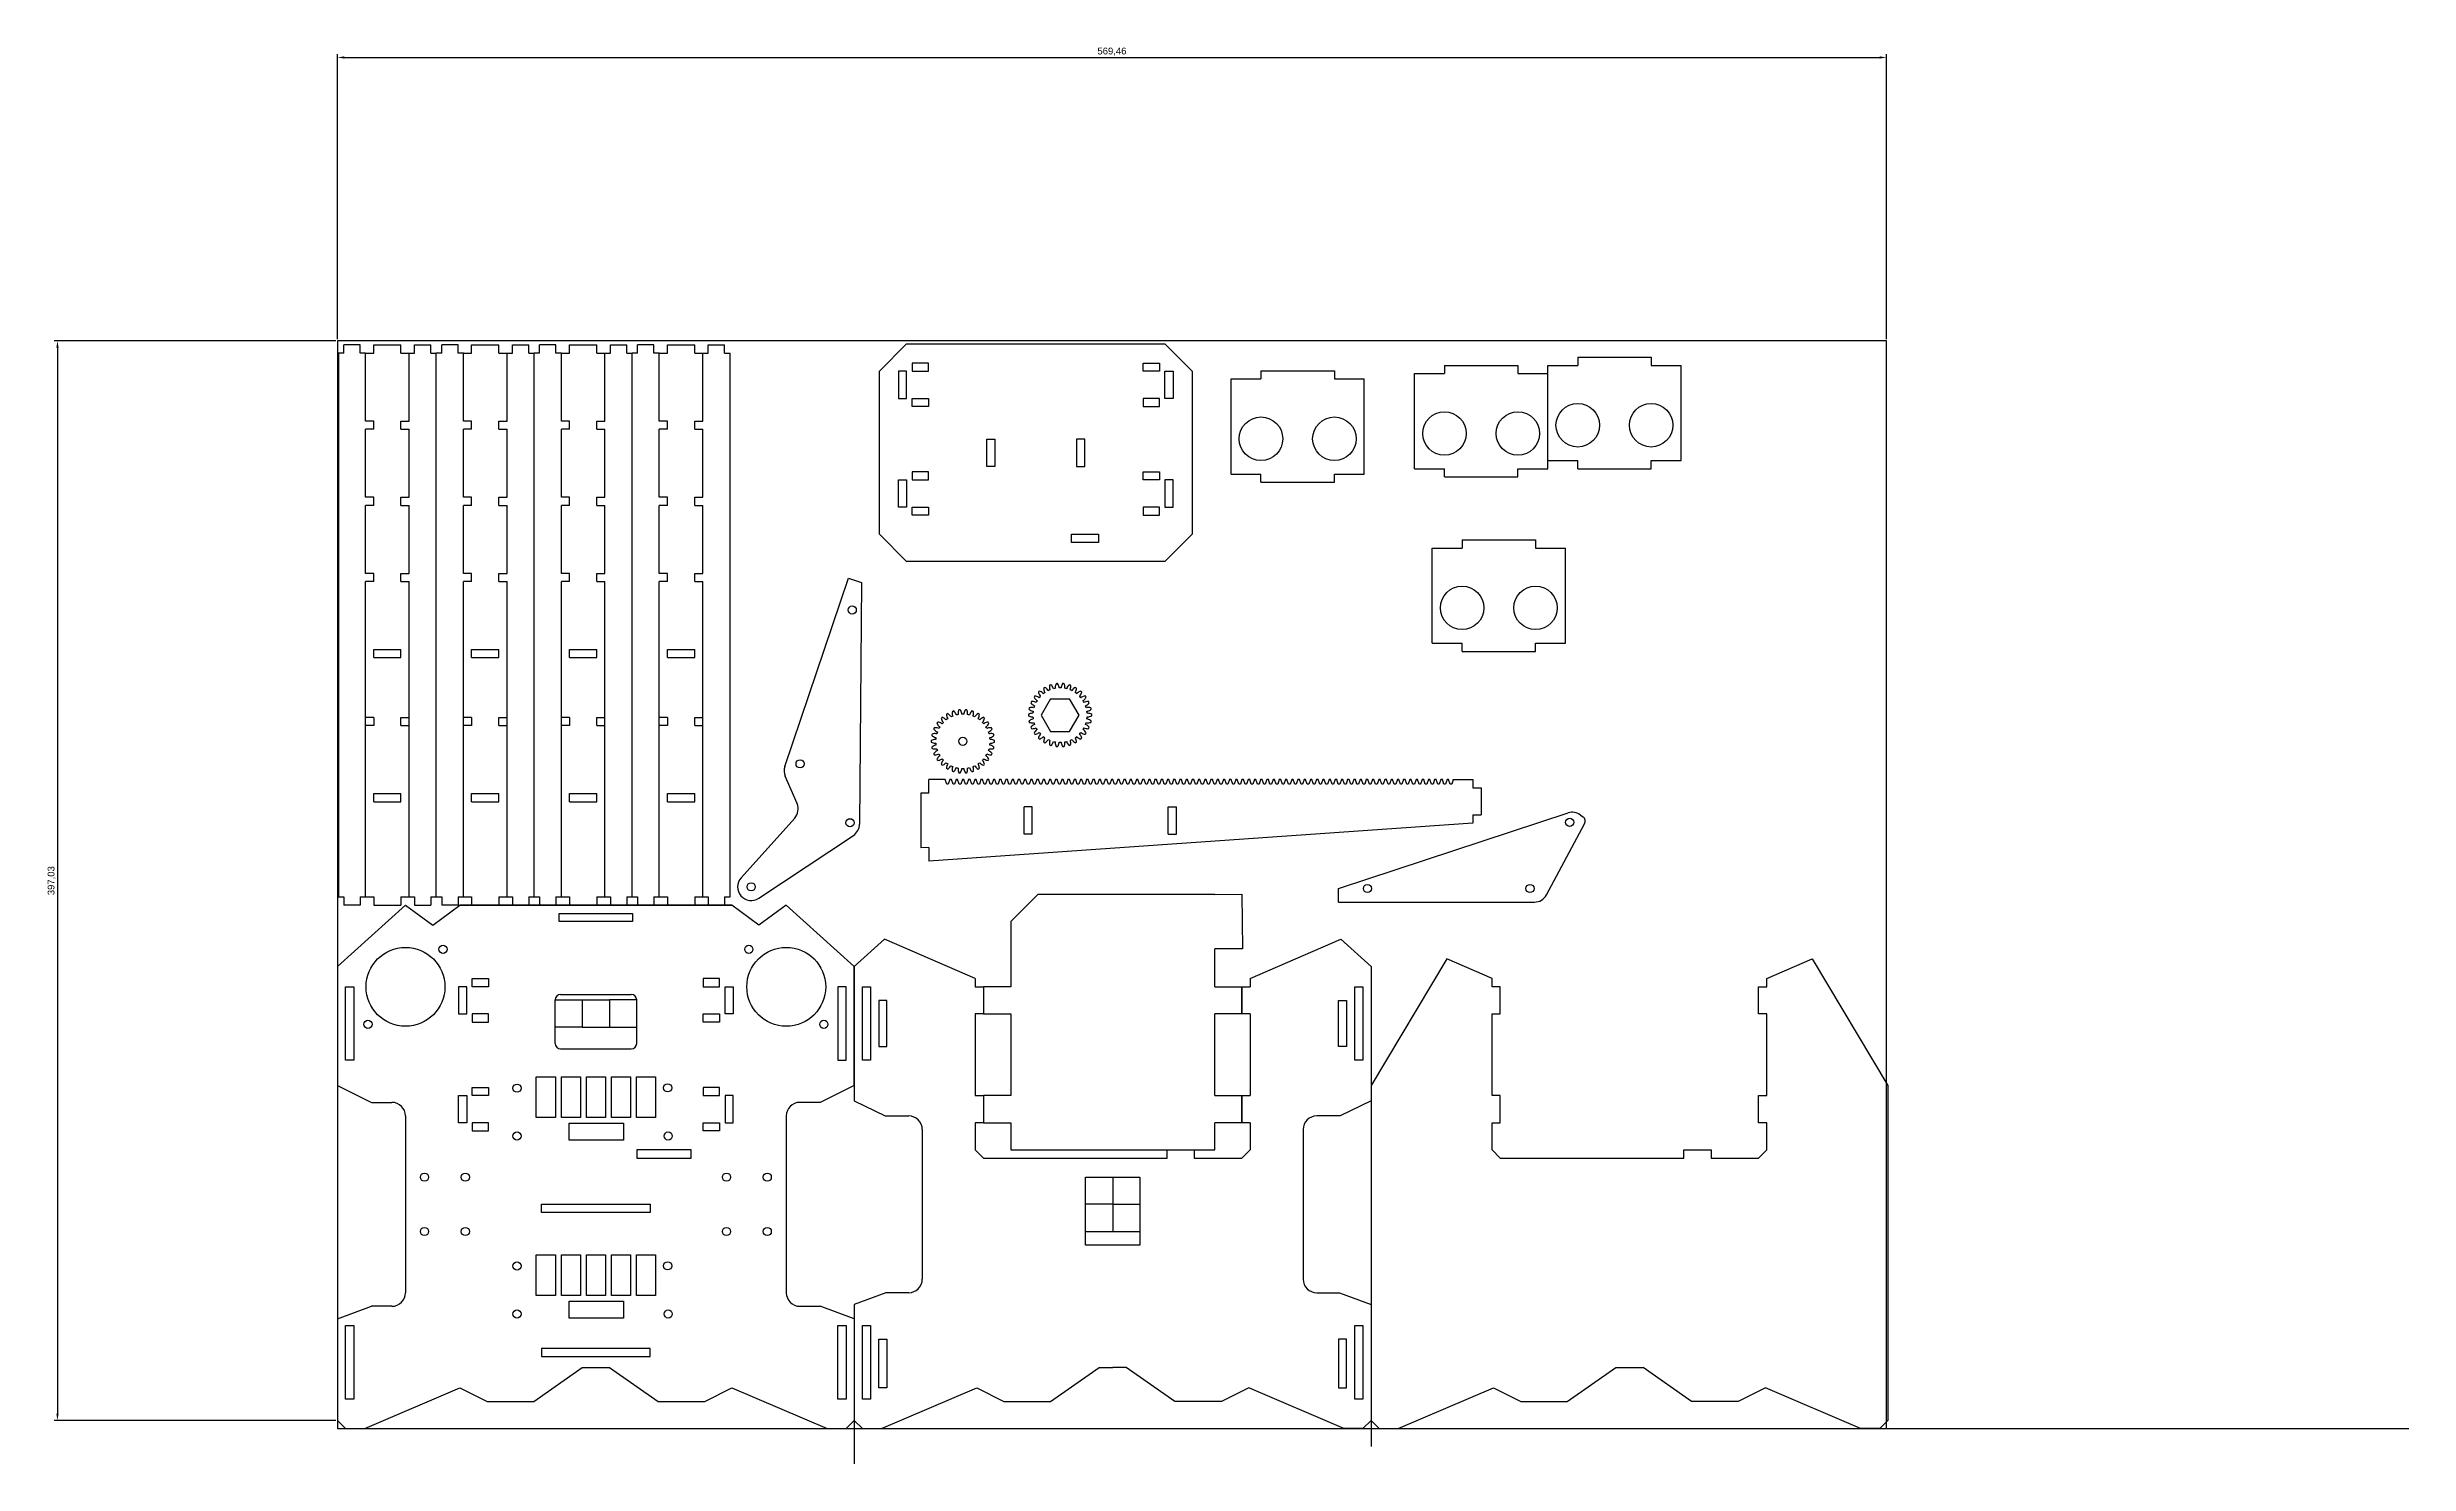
# Model space of a CAD drawing. Header units: millimetres. Extents: x -107 to 762, y -13 to 508.
import ezdxf

# ---------------------------------------------------------------- set-up
doc = ezdxf.new("R2010")
doc.units = ezdxf.units.MM
for name, color, linetype in [('Guid', 5, 'Continuous'), ('Lower', 3, 'Continuous'), ('Margins', 50, 'Continuous'), ('OL', 1, 'Continuous'), ('Third Deck', 4, 'Continuous'), ('UpperDeck', 210, 'Continuous')]:
    doc.layers.add(name, color=color, linetype=linetype)
doc.layers.add('Pinion', color=7, linetype='Continuous', true_color=0xfa1919)
doc.layers.add('Rack', color=7, linetype='Continuous', true_color=0x2eff54)
doc.styles.get("Standard").update_dxf_attribs({"font": 'arial.ttf'})
doc.dimstyles.new('ISO-25', dxfattribs={"dimtxt": 2.5, "dimasz": 2.5, "dimexe": 1.25, "dimexo": 0.625, "dimtad": 1, "dimtxsty": 'Standard', "dimcen": 2.5, "dimadec": 0, "dimazin": 0, "dimtfac": 1, "dimtmove": 0, "dimatfit": 3, "dimfxl": 1, "dimarcsym": 0})

msp = doc.modelspace()

# ---------------------------------------------------------------- blocks, each defined once
blk = doc.blocks.new('*D16')
at = {"layer": 'Defpoints', "color": 0, "transparency": 16777216}
for p in [(0, 400.03), (-102.95, 3), (0, 3)]:
    blk.add_point(p, dxfattribs=at)
at = {"layer": 'Margins', "color": 0, "lineweight": -2, "transparency": 16777216}
for p, q in [((-0.63, 400.03), (-104.2, 400.03)), ((-102.95, 397.53), (-102.95, 5.5)), ((-0.63, 3), (-104.2, 3))]:
    blk.add_line(p, q, dxfattribs=at)
at = {"layer": 'Margins', "color": 0, "transparency": 16777216}
for points in [[(-103.37, 397.53), (-102.54, 397.53), (-102.95, 400.03)], [(-103.37, 5.5), (-102.54, 5.5), (-102.95, 3)]]:
    blk.add_solid(points, dxfattribs=at)
at = {"layer": 'Margins', "color": 0, "transparency": 16777216, "insert": (-105.08, 201.52), "char_height": 2.5, "attachment_point": 5, "rotation": 90}
blk.add_mtext('397,03', dxfattribs=at)
blk = doc.blocks.new('*D17')
at = {"layer": 'Defpoints', "color": 0, "transparency": 16777216}
for p in [(569.46, 504.29), (0, 400.03), (569.46, 400.03)]:
    blk.add_point(p, dxfattribs=at)
at = {"layer": 'Margins', "color": 0, "lineweight": -2, "transparency": 16777216}
for p, q in [((0, 400.66), (0, 505.54)), ((2.5, 504.29), (566.96, 504.29)), ((569.46, 400.66), (569.46, 505.54))]:
    blk.add_line(p, q, dxfattribs=at)
at = {"layer": 'Margins', "color": 0, "transparency": 16777216}
for points in [[(2.5, 504.71), (2.5, 503.87), (0, 504.29)], [(566.96, 504.71), (566.96, 503.87), (569.46, 504.29)]]:
    blk.add_solid(points, dxfattribs=at)
at = {"layer": 'Margins', "color": 0, "transparency": 16777216, "insert": (284.73, 506.42), "char_height": 2.5, "attachment_point": 5}
blk.add_mtext('569,46', dxfattribs=at)

# ---------------------------------------------------------------- dimensions: what is measured, and where the dimension line sits
at = {"layer": 'Margins'}
dim = msp.add_linear_dim(base=(569.45504, 504.29029), p1=(0, 400.03475), p2=(569.45504, 400.03475), dimstyle='ISO-25', dxfattribs=at)
dim.commit()
dim.dimension.update_dxf_attribs({"geometry": '*D17', "text_midpoint": (284.72752, 506.41768)})
dim = msp.add_linear_dim(base=(-102.9519, 3), p1=(0, 400.0347), p2=(0, 3), angle=90, dimstyle='ISO-25', dxfattribs=at)
dim.commit()
dim.dimension.update_dxf_attribs({"geometry": '*D16', "text_midpoint": (-105.0793, 201.5174)})

# ---------------------------------------------------------------- linework, layer by layer
at = {"layer": 'Guid'}
for p, q in [((0, 0), (761.516, 0)), ((190, 3), (190, -12.926)), ((380, 3), (380, -6.559))]:
    msp.add_line(p, q, dxfattribs=at)
at = {"layer": 'Lower'}
for p, q in [((368.036, 198.643), (452.427, 226.463)), ((444.449, 196.281), (458.472, 222.46)), ((457.052, 225.669), (457.933, 224.986)), ((368.036, 193.643), (368.036, 198.643)), ((368.036, 193.616), (440.043, 193.642))]:
    msp.add_line(p, q, dxfattribs=at)
for centre in [(453.036, 222.988), (378.667, 198.643), (438.403, 198.643)]:
    msp.add_circle(centre, 1.5, dxfattribs=at)
for centre, radius, start, end in [((453.993, 221.715), 5, 52.263594, 108.24543), ((456.709, 223.405), 2, 331.823933, 52.26529), ((440.041, 198.642), 5, 270.020551, 331.823933)]:
    msp.add_arc(centre, radius, start, end, dxfattribs=at)
at = {"layer": 'Margins'}
msp.add_lwpolyline([(0, 0), (569.455, 0), (569.455, 400.035), (0, 400.035)], close=True, dxfattribs=at)
at = {"layer": 'OL'}
for p, q in [((2.323, 395.553), (0.323, 395.553)), ((0.323, 395.553), (0.323, 195.553)), ((8.323, 398.553), (2.323, 398.553)), ((2.323, 395.553), (2.323, 398.553)), ((8.323, 395.553), (8.323, 398.553)), ((10.323, 395.553), (8.323, 395.553)), ((10.323, 370.553), (10.323, 395.553)), ((10.323, 395.553), (13.323, 395.553)), ((13.323, 398.553), (23.323, 398.553)), ((13.323, 395.553), (13.323, 398.553)), ((23.323, 395.553), (23.323, 398.553)), ((23.323, 395.553), (28.323, 395.553)), ((26.323, 370.553), (26.323, 395.553)), ((28.323, 398.553), (34.323, 398.553)), ((28.323, 395.553), (28.323, 398.553)), ((34.323, 395.553), (34.323, 398.553)), ((34.323, 395.553), (36.323, 395.553)), ((36.323, 195.553), (36.323, 395.553)), ((38.323, 395.553), (36.323, 395.553)), ((44.323, 398.553), (38.323, 398.553)), ((38.323, 395.553), (38.323, 398.553)), ((44.323, 395.553), (44.323, 398.553)), ((46.323, 395.553), (44.323, 395.553)), ((46.323, 370.553), (46.323, 395.553)), ((46.323, 395.553), (49.323, 395.553)), ((49.323, 398.553), (59.323, 398.553)), ((49.323, 395.553), (49.323, 398.553)), ((59.323, 395.553), (59.323, 398.553)), ((59.323, 395.553), (64.323, 395.553)), ((62.323, 370.553), (62.323, 395.553)), ((64.323, 398.553), (70.323, 398.553)), ((64.323, 395.553), (64.323, 398.553)), ((70.323, 395.553), (70.323, 398.553)), ((70.323, 395.553), (72.323, 395.553)), ((72.323, 195.553), (72.323, 395.553)), ((74.323, 395.553), (72.323, 395.553)), ((80.323, 398.553), (74.323, 398.553)), ((74.323, 395.553), (74.323, 398.553)), ((80.323, 395.553), (80.323, 398.553)), ((82.323, 395.553), (80.323, 395.553)), ((82.323, 370.553), (82.323, 395.553)), ((82.323, 395.553), (85.323, 395.553)), ((85.323, 398.553), (95.323, 398.553)), ((85.323, 395.553), (85.323, 398.553)), ((95.323, 395.553), (95.323, 398.553)), ((95.323, 395.553), (100.323, 395.553)), ((98.323, 370.553), (98.323, 395.553)), ((100.323, 398.553), (106.323, 398.553)), ((100.323, 395.553), (100.323, 398.553)), ((106.323, 395.553), (106.323, 398.553)), ((106.323, 395.553), (108.323, 395.553)), ((108.323, 195.553), (108.323, 395.553)), ((110.323, 395.553), (108.323, 395.553)), ((116.323, 398.553), (110.323, 398.553)), ((110.323, 395.553), (110.323, 398.553)), ((116.323, 395.553), (116.323, 398.553)), ((118.323, 395.553), (116.323, 395.553)), ((118.323, 370.553), (118.323, 395.553)), ((118.323, 395.553), (121.323, 395.553)), ((121.323, 398.553), (131.323, 398.553)), ((121.323, 395.553), (121.323, 398.553)), ((131.323, 395.553), (131.323, 398.553)), ((131.323, 395.553), (136.323, 395.553)), ((134.323, 370.553), (134.323, 395.553)), ((136.323, 398.553), (142.323, 398.553)), ((136.323, 395.553), (136.323, 398.553)), ((142.323, 395.553), (142.323, 398.553)), ((142.323, 395.553), (144.323, 395.553)), ((144.323, 195.553), (144.323, 395.553)), ((199.224, 388.909), (209.224, 398.909)), ((314.224, 388.909), (304.224, 398.909)), ((406.978, 391.009), (433.978, 391.018)), ((406.978, 391.009), (406.978, 388.009)), ((433.978, 391.018), (433.978, 388.018)), ((444.978, 391.018), (455.978, 391.022)), ((444.978, 356.018), (444.978, 391.018)), ((455.978, 394.022), (482.978, 394.031)), ((455.978, 394.022), (455.978, 391.022)), ((482.978, 394.031), (482.978, 391.031)), ((482.978, 391.031), (493.978, 391.035)), ((493.978, 356.035), (493.978, 391.035)), ((328.522, 386.061), (339.522, 386.065)), ((328.522, 351.061), (328.522, 386.061)), ((339.522, 389.065), (366.522, 389.074)), ((339.522, 389.065), (339.522, 386.065)), ((366.522, 389.074), (366.522, 386.074)), ((366.522, 386.074), (377.522, 386.078)), ((377.522, 351.078), (377.522, 386.078)), ((395.978, 388.005), (406.978, 388.009)), ((395.978, 353.005), (395.978, 388.005)), ((433.978, 388.018), (444.978, 388.022)), ((444.978, 353.022), (444.978, 388.022)), ((13.323, 370.553), (10.323, 370.553)), ((10.323, 342.553), (10.323, 367.553)), ((13.323, 367.553), (10.323, 367.553)), ((13.323, 367.553), (13.323, 370.553)), ((23.323, 367.553), (23.323, 370.553)), ((23.323, 370.553), (26.323, 370.553)), ((23.323, 367.553), (26.323, 367.553)), ((26.323, 342.553), (26.323, 367.553)), ((49.323, 370.553), (46.323, 370.553)), ((46.323, 342.553), (46.323, 367.553)), ((49.323, 367.553), (46.323, 367.553)), ((49.323, 367.553), (49.323, 370.553)), ((59.323, 367.553), (59.323, 370.553)), ((59.323, 370.553), (62.323, 370.553)), ((59.323, 367.553), (62.323, 367.553)), ((62.323, 342.553), (62.323, 367.553)), ((85.323, 370.553), (82.323, 370.553)), ((82.323, 342.553), (82.323, 367.553)), ((85.323, 367.553), (82.323, 367.553)), ((85.323, 367.553), (85.323, 370.553)), ((95.323, 367.553), (95.323, 370.553)), ((95.323, 370.553), (98.323, 370.553)), ((95.323, 367.553), (98.323, 367.553)), ((98.323, 342.553), (98.323, 367.553)), ((121.323, 370.553), (118.323, 370.553)), ((118.323, 342.553), (118.323, 367.553)), ((121.323, 367.553), (118.323, 367.553)), ((121.323, 367.553), (121.323, 370.553)), ((131.323, 367.553), (131.323, 370.553)), ((131.323, 370.553), (134.323, 370.553)), ((131.323, 367.553), (134.323, 367.553)), ((134.323, 342.553), (134.323, 367.553)), ((444.978, 356.018), (455.978, 356.022)), ((455.978, 353.022), (455.978, 356.022)), ((482.978, 356.031), (493.978, 356.035)), ((482.978, 353.031), (482.978, 356.031)), ((328.522, 351.061), (339.522, 351.065)), ((339.522, 348.065), (339.522, 351.065)), ((339.522, 348.065), (366.522, 348.074)), ((366.522, 351.074), (377.522, 351.078)), ((366.522, 348.074), (366.522, 351.074)), ((395.978, 353.005), (406.978, 353.009)), ((406.978, 350.009), (406.978, 353.009)), ((406.978, 350.009), (433.978, 350.018)), ((433.978, 353.018), (444.978, 353.022)), ((433.978, 350.018), (433.978, 353.018)), ((455.978, 353.022), (482.978, 353.031)), ((13.323, 342.553), (10.323, 342.553)), ((10.323, 314.553), (10.323, 339.553)), ((13.323, 339.553), (10.323, 339.553)), ((13.323, 339.553), (13.323, 342.553)), ((23.323, 339.553), (23.323, 342.553)), ((23.323, 342.553), (26.323, 342.553)), ((23.323, 339.553), (26.323, 339.553)), ((26.323, 314.553), (26.323, 339.553)), ((49.323, 342.553), (46.323, 342.553)), ((46.323, 314.553), (46.323, 339.553)), ((49.323, 339.553), (46.323, 339.553)), ((49.323, 339.553), (49.323, 342.553)), ((59.323, 339.553), (59.323, 342.553)), ((59.323, 342.553), (62.323, 342.553)), ((59.323, 339.553), (62.323, 339.553)), ((62.323, 314.553), (62.323, 339.553)), ((85.323, 342.553), (82.323, 342.553)), ((82.323, 314.553), (82.323, 339.553)), ((85.323, 339.553), (82.323, 339.553)), ((85.323, 339.553), (85.323, 342.553)), ((95.323, 339.553), (95.323, 342.553)), ((95.323, 342.553), (98.323, 342.553)), ((95.323, 339.553), (98.323, 339.553)), ((98.323, 314.553), (98.323, 339.553)), ((121.323, 342.553), (118.323, 342.553)), ((118.323, 314.553), (118.323, 339.553)), ((121.323, 339.553), (118.323, 339.553)), ((121.323, 339.553), (121.323, 342.553)), ((131.323, 339.553), (131.323, 342.553)), ((131.323, 342.553), (134.323, 342.553)), ((131.323, 339.553), (134.323, 339.553)), ((134.323, 314.553), (134.323, 339.553)), ((199.224, 328.909), (209.224, 318.909)), ((314.224, 328.909), (304.224, 318.909)), ((402.464, 323.85), (413.464, 323.853)), ((402.464, 288.85), (402.464, 323.85)), ((413.464, 326.853), (440.464, 326.863)), ((413.464, 326.853), (413.464, 323.853)), ((440.464, 326.863), (440.464, 323.863)), ((440.464, 323.863), (451.464, 323.866)), ((451.464, 288.866), (451.464, 323.866)), ((13.323, 314.553), (10.323, 314.553)), ((13.323, 311.553), (13.323, 314.553)), ((23.323, 311.553), (23.323, 314.553)), ((23.323, 314.553), (26.323, 314.553)), ((49.323, 314.553), (46.323, 314.553)), ((49.323, 311.553), (49.323, 314.553)), ((59.323, 311.553), (59.323, 314.553)), ((59.323, 314.553), (62.323, 314.553)), ((85.323, 314.553), (82.323, 314.553)), ((85.323, 311.553), (85.323, 314.553)), ((95.323, 311.553), (95.323, 314.553)), ((95.323, 314.553), (98.323, 314.553)), ((121.323, 314.553), (118.323, 314.553)), ((121.323, 311.553), (121.323, 314.553)), ((131.323, 311.553), (131.323, 314.553)), ((131.323, 314.553), (134.323, 314.553)), ((164.459, 243.545), (187.902, 312.76)), ((187.927, 312.752), (192.663, 311.146)), ((10.323, 195.553), (10.323, 311.553)), ((13.323, 311.553), (10.323, 311.553)), ((23.323, 311.553), (26.323, 311.553)), ((26.323, 195.553), (26.323, 311.553)), ((46.323, 195.553), (46.323, 311.553)), ((49.323, 311.553), (46.323, 311.553)), ((59.323, 311.553), (62.323, 311.553)), ((62.323, 195.553), (62.323, 311.553)), ((82.323, 195.553), (82.323, 311.553)), ((85.323, 311.553), (82.323, 311.553)), ((95.323, 311.553), (98.323, 311.553)), ((98.323, 195.553), (98.323, 311.553)), ((118.323, 195.553), (118.323, 311.553)), ((121.323, 311.553), (118.323, 311.553)), ((131.323, 311.553), (134.323, 311.553)), ((134.323, 195.553), (134.323, 311.553)), ((192.663, 311.146), (191.92, 222.292)), ((13.323, 283.553), (13.323, 286.553)), ((13.323, 286.553), (23.323, 286.553)), ((23.323, 283.553), (23.323, 286.553)), ((49.323, 283.553), (49.323, 286.553)), ((49.323, 286.553), (59.323, 286.553)), ((59.323, 283.553), (59.323, 286.553)), ((85.323, 283.553), (85.323, 286.553)), ((85.323, 286.553), (95.323, 286.553)), ((95.323, 283.553), (95.323, 286.553)), ((121.323, 283.553), (121.323, 286.553)), ((121.323, 286.553), (131.323, 286.553)), ((131.323, 283.553), (131.323, 286.553)), ((402.464, 288.85), (413.464, 288.853)), ((413.464, 285.853), (413.464, 288.853)), ((440.464, 288.863), (451.464, 288.866)), ((440.464, 285.863), (440.464, 288.863)), ((13.323, 283.553), (23.323, 283.553)), ((49.323, 283.553), (59.323, 283.553)), ((85.323, 283.553), (95.323, 283.553)), ((121.323, 283.553), (131.323, 283.553)), ((413.464, 285.853), (440.464, 285.863)), ((13.323, 261.553), (10.323, 261.553)), ((13.323, 261.553), (13.323, 258.553)), ((23.323, 258.553), (23.323, 261.553)), ((23.323, 261.553), (26.323, 261.553)), ((49.323, 261.553), (46.323, 261.553)), ((49.323, 261.553), (49.323, 258.553)), ((59.323, 258.553), (59.323, 261.553)), ((59.323, 261.553), (62.323, 261.553)), ((85.323, 261.553), (82.323, 261.553)), ((85.323, 261.553), (85.323, 258.553)), ((95.323, 258.553), (95.323, 261.553)), ((95.323, 261.553), (98.323, 261.553)), ((121.323, 261.553), (118.323, 261.553)), ((121.323, 261.553), (121.323, 258.553)), ((131.323, 258.553), (131.323, 261.553)), ((131.323, 261.553), (134.323, 261.553)), ((13.323, 258.553), (10.323, 258.553)), ((23.323, 258.553), (26.323, 258.553)), ((49.323, 258.553), (46.323, 258.553)), ((59.323, 258.553), (62.323, 258.553)), ((85.323, 258.553), (82.323, 258.553)), ((95.323, 258.553), (98.323, 258.553)), ((121.323, 258.553), (118.323, 258.553)), ((131.323, 258.553), (134.323, 258.553)), ((168.956, 229.885), (164.604, 239.958)), ((13.323, 230.553), (13.323, 233.553)), ((13.323, 233.553), (23.323, 233.553)), ((13.323, 230.553), (23.323, 230.553)), ((23.323, 230.553), (23.323, 233.553)), ((49.323, 230.553), (49.323, 233.553)), ((49.323, 233.553), (59.323, 233.553)), ((49.323, 230.553), (59.323, 230.553)), ((59.323, 230.553), (59.323, 233.553)), ((85.323, 230.553), (85.323, 233.553)), ((85.323, 233.553), (95.323, 233.553)), ((85.323, 230.553), (95.323, 230.553)), ((95.323, 230.553), (95.323, 233.553)), ((121.323, 230.553), (121.323, 233.553)), ((121.323, 233.553), (131.323, 233.553)), ((121.323, 230.553), (131.323, 230.553)), ((131.323, 230.553), (131.323, 233.553)), ((168.088, 224.563), (148.372, 202.586)), ((154.857, 195.08), (189.683, 218.166)), ((0, 170), (25, 192.5)), ((0.323, 195.553), (2.323, 195.553)), ((2.323, 195.553), (2.323, 192.553)), ((8.323, 192.553), (2.323, 192.553)), ((8.323, 195.553), (10.323, 195.553)), ((8.323, 195.553), (8.323, 192.553)), ((10.323, 195.553), (13.323, 195.553)), ((13.323, 195.553), (13.323, 192.553)), ((13.323, 192.553), (23.323, 192.553)), ((23.323, 195.553), (28.323, 195.553)), ((23.323, 195.553), (23.323, 192.553)), ((25, 192.5), (35.108, 185.225)), ((28.323, 195.553), (28.323, 192.553)), ((28.323, 192.553), (34.323, 192.553)), ((34.323, 195.553), (36.323, 195.553)), ((34.323, 195.553), (34.323, 192.553)), ((35.108, 185.225), (45, 192.5)), ((36.323, 195.553), (38.323, 195.553)), ((38.323, 195.553), (38.323, 192.553)), ((44.323, 192.553), (38.323, 192.553)), ((44.323, 195.553), (46.323, 195.553)), ((44.323, 195.553), (44.323, 192.553)), ((45, 192.5), (145, 192.5)), ((46.323, 195.553), (49.323, 195.553)), ((49.323, 195.553), (49.323, 192.553)), ((49.323, 192.553), (59.323, 192.553)), ((59.323, 195.553), (64.323, 195.553)), ((59.323, 195.553), (59.323, 192.553)), ((64.323, 195.553), (64.323, 192.553)), ((64.323, 192.553), (70.323, 192.553)), ((70.323, 195.553), (72.323, 195.553)), ((70.323, 195.553), (70.323, 192.553)), ((72.323, 195.553), (74.323, 195.553)), ((74.323, 195.553), (74.323, 192.553)), ((80.323, 192.553), (74.323, 192.553)), ((80.323, 195.553), (82.323, 195.553)), ((80.323, 195.553), (80.323, 192.553)), ((82.323, 195.553), (85.323, 195.553)), ((85.323, 195.553), (85.323, 192.553)), ((85.323, 192.553), (95.323, 192.553)), ((95.323, 195.553), (100.323, 195.553)), ((95.323, 195.553), (95.323, 192.553)), ((100.323, 195.553), (100.323, 192.553)), ((100.323, 192.553), (106.323, 192.553)), ((106.323, 195.553), (108.323, 195.553)), ((106.323, 195.553), (106.323, 192.553)), ((108.323, 195.553), (110.323, 195.553)), ((110.323, 195.553), (110.323, 192.553)), ((116.323, 192.553), (110.323, 192.553)), ((116.323, 195.553), (118.323, 195.553)), ((116.323, 195.553), (116.323, 192.553)), ((118.323, 195.553), (121.323, 195.553)), ((121.323, 195.553), (121.323, 192.553)), ((121.323, 192.553), (131.323, 192.553)), ((131.323, 195.553), (136.323, 195.553)), ((131.323, 195.553), (131.323, 192.553)), ((136.323, 195.553), (136.323, 192.553)), ((136.323, 192.553), (142.323, 192.553)), ((142.323, 195.553), (144.323, 195.553)), ((142.323, 195.553), (142.323, 192.553)), ((154.892, 185.225), (145, 192.5)), ((165, 192.5), (154.892, 185.225)), ((190, 170), (165, 192.5)), ((257.5, 196.5), (247.5, 186.5)), ((322.5, 196.5), (332.5, 196.509)), ((332.5, 196.509), (332.71, 176.51)), ((332.71, 176.51), (322.5, 176.5)), ((80, 141.673), (80, 157.673)), ((80, 157.673), (90, 157.673)), ((82, 159.673), (108, 159.673)), ((90, 157.673), (90, 147.673)), ((90, 157.673), (100, 157.673)), ((110, 157.673), (100, 157.673)), ((100, 157.673), (100, 147.673)), ((110, 141.673), (110, 157.673)), ((247.5, 162.5), (237.5, 162.5)), ((237.5, 162.5), (237.5, 152.5)), ((322.5, 162.5), (332.5, 162.5)), ((332.5, 162.5), (332.5, 152.5)), ((90, 147.673), (80, 147.673)), ((90, 147.673), (100, 147.673)), ((100, 147.673), (110, 147.673)), ((237.5, 152.5), (247.5, 152.5)), ((332.5, 152.5), (322.5, 152.5)), ((82, 139.673), (108, 139.673)), ((0, 126.198), (12.5, 120)), ((190, 126.198), (177.5, 120)), ((247.5, 122.5), (237.5, 122.5)), ((237.5, 122.5), (237.5, 112.5)), ((322.5, 122.5), (332.5, 122.5)), ((332.5, 122.5), (332.5, 112.5)), ((12.5, 120), (20, 120)), ((25, 115), (25, 50)), ((165, 115), (165, 50)), ((177.5, 120), (170, 120)), ((237.5, 112.5), (247.5, 112.5)), ((332.5, 112.5), (322.5, 112.5)), ((0, 40.368), (12.5, 45)), ((20, 45), (12.5, 45)), ((170, 45), (177.5, 45)), ((190, 40.368), (177.5, 45)), ((0, 40.368), (0, 22.5)), ((190, 40.368), (190, 22.5)), ((0, 22.5), (0, 3)), ((72.143, 10), (90, 22.5)), ((90, 22.5), (100, 22.5)), ((100, 22.5), (117.857, 10)), ((190, 22.5), (190, 3)), ((10, 0), (45, 15)), ((45, 15), (55, 10)), ((55, 10), (72.143, 10)), ((117.857, 10), (135, 10)), ((135, 10), (145, 15)), ((145, 15), (180, 0)), ((0, 3), (3, 0)), ((3, 0), (10, 0)), ((180, 0), (187, 0)), ((187, 0), (190, 3))]:
    msp.add_line(p, q, dxfattribs=at)
for points in [[(209.224, 398.909), (304.224, 398.909)], [(199.224, 328.909), (199.224, 388.909)], [(314.224, 388.909), (314.224, 328.909)], [(304.224, 318.909), (209.224, 318.909)], [(145, 192.5), (45, 192.5)], [(322.5, 196.5), (257.5, 196.5)], [(247.5, 186.5), (247.5, 162.5)], [(322.5, 162.5), (322.5, 176.5)], [(0, 170), (0, 126.198)], [(190, 126.198), (190, 170)], [(247.5, 152.5), (247.5, 122.5)], [(322.5, 122.5), (322.5, 152.5)], [(247.5, 112.5), (247.5, 102.5), (322.5, 102.5), (322.5, 112.5)]]:
    msp.add_lwpolyline(points, dxfattribs=at)
for points in [[(211.224, 388.909), (217.224, 388.909), (217.224, 391.909), (211.224, 391.909)], [(302.224, 388.909), (296.224, 388.909), (296.224, 391.909), (302.224, 391.909)], [(209.224, 388.909), (206.224, 388.909), (206.224, 378.909), (209.224, 378.909)], [(304.224, 388.909), (307.224, 388.909), (307.224, 378.909), (304.224, 378.909)], [(211.224, 378.909), (217.224, 378.909), (217.224, 375.909), (211.224, 375.909)], [(302.224, 378.909), (296.224, 378.909), (296.224, 375.909), (302.224, 375.909)], [(238.724, 363.909), (241.724, 363.909), (241.724, 353.909), (238.724, 353.909)], [(274.724, 363.909), (271.724, 363.909), (271.724, 353.909), (274.724, 353.909)], [(209.224, 338.909), (206.224, 338.909), (206.224, 348.909), (209.224, 348.909)], [(211.224, 348.909), (217.224, 348.909), (217.224, 351.909), (211.224, 351.909)], [(302.224, 348.909), (296.224, 348.909), (296.224, 351.909), (302.224, 351.909)], [(304.224, 338.909), (307.224, 338.909), (307.224, 348.909), (304.224, 348.909)], [(211.224, 338.909), (217.224, 338.909), (217.224, 335.909), (211.224, 335.909)], [(302.224, 338.909), (296.224, 338.909), (296.224, 335.909), (302.224, 335.909)], [(269.832, 328.909), (279.801, 328.909), (279.801, 325.909), (269.832, 325.909)], [(81.5, 189.5), (108.5, 189.5), (108.5, 186.5), (81.5, 186.5)], [(49.5, 165.5), (55.5, 165.5), (55.5, 162.5), (49.5, 162.5)], [(140.5, 165.5), (134.5, 165.5), (134.5, 162.5), (140.5, 162.5)], [(3, 162.5), (6, 162.5), (6, 135.5), (3, 135.5)], [(44.5, 152.5), (47.5, 152.5), (47.5, 162.5), (44.5, 162.5)], [(145.5, 152.5), (142.5, 152.5), (142.5, 162.5), (145.5, 162.5)], [(187, 162.5), (184, 162.5), (184, 135.5), (187, 135.5)], [(49.5, 149.5), (55.5, 149.5), (55.5, 152.5), (49.5, 152.5)], [(140.5, 149.5), (134.5, 149.5), (134.5, 152.5), (140.5, 152.5)], [(44.5, 122.5), (47.5, 122.5), (47.5, 112.5), (44.5, 112.5)], [(49.5, 125.5), (55.5, 125.5), (55.5, 122.5), (49.5, 122.5)], [(73.1, 129.391), (80.1, 129.391), (80.1, 114.391), (73.1, 114.391)], [(82.3, 129.391), (89.3, 129.391), (89.3, 114.391), (82.3, 114.391)], [(91.5, 129.391), (98.5, 129.391), (98.5, 114.391), (91.5, 114.391)], [(100.7, 129.391), (107.7, 129.391), (107.7, 114.391), (100.7, 114.391)], [(109.9, 129.391), (116.9, 129.391), (116.9, 114.391), (109.9, 114.391)], [(140.5, 125.5), (134.5, 125.5), (134.5, 122.5), (140.5, 122.5)], [(145.5, 122.5), (142.5, 122.5), (142.5, 112.5), (145.5, 112.5)], [(49.5, 109.5), (55.5, 109.5), (55.5, 112.5), (49.5, 112.5)], [(85.121, 112.382), (105.096, 112.382), (105.096, 106.132), (85.121, 106.132)], [(140.5, 109.5), (134.5, 109.5), (134.5, 112.5), (140.5, 112.5)], [(110, 99.5), (130, 99.5), (130, 102.5), (110, 102.5)], [(75, 82.5), (115, 82.5), (115, 79.5), (75, 79.5)], [(73.1, 63.946), (80.1, 63.946), (80.1, 48.946), (73.1, 48.946)], [(82.3, 63.946), (89.3, 63.946), (89.3, 48.946), (82.3, 48.946)], [(91.5, 63.946), (98.5, 63.946), (98.5, 48.946), (91.5, 48.946)], [(100.7, 63.946), (107.7, 63.946), (107.7, 48.946), (100.7, 48.946)], [(109.9, 63.946), (116.9, 63.946), (116.9, 48.946), (109.9, 48.946)], [(85.121, 46.937), (105.096, 46.937), (105.096, 40.687), (85.121, 40.687)], [(3, 37.875), (6, 37.875), (6, 10.875), (3, 10.875)], [(184, 37.875), (187, 37.875), (187, 10.875), (184, 10.875)], [(75, 26.5), (115, 26.5), (115, 29.5), (75, 29.5)]]:
    msp.add_lwpolyline(points, close=True, dxfattribs=at)
for centre, radius in [((406.978, 366.004), 8), ((433.978, 366.004), 8), ((455.978, 369.017), 8), ((482.978, 369.017), 8), ((339.522, 364.06), 8), ((366.522, 364.06), 8), ((413.464, 301.849), 8), ((440.464, 301.849), 8), ((189.25, 301.078), 1.5), ((170.074, 244.503), 1.5), ((188.433, 222.83), 1.5), ((152.094, 199.247), 1.5), ((25, 162.5), 14.5), ((38.789, 176.289), 1.5), ((151.211, 176.289), 1.5), ((165, 162.5), 14.5), ((11.211, 148.711), 1.5), ((178.789, 148.711), 1.5), ((65.996, 125.232), 1.5), ((121.396, 125.332), 1.5), ((65.996, 107.607), 1.5), ((121.596, 107.607), 1.5), ((32, 92.5), 1.5), ((47, 92.5), 1.5), ((143, 92.5), 1.5), ((158, 92.5), 1.5), ((32, 72.5), 1.5), ((47, 72.5), 1.5), ((143, 72.5), 1.5), ((158, 72.5), 1.5), ((65.996, 59.787), 1.5), ((121.396, 59.887), 1.5), ((65.996, 42.162), 1.5), ((121.596, 42.162), 1.5)]:
    msp.add_circle(centre, radius, dxfattribs=at)
for centre, radius, start, end in [((169.194, 241.941), 5, 161.28863, 203.363652), ((164.366, 227.902), 5, 318.105203, 23.363652), ((186.92, 222.334), 5, 303.540967, 359.521107), ((152.094, 199.247), 5, 138.105203, 303.540967), ((82, 157.673), 2, 90, 180), ((108, 157.673), 2, 0, 90), ((82, 141.673), 2, 180, 270), ((108, 141.673), 2, 270, 0), ((20, 115), 5, 0, 90), ((170, 115), 5, 90, 180), ((20, 50), 5, 270, 0), ((170, 50), 5, 180, 270)]:
    msp.add_arc(centre, radius, start, end, dxfattribs=at)
at = {"layer": 'Pinion'}
for p, q in [((256.243, 269.257), (256.088, 269.039)), ((256.403, 269.472), (256.243, 269.257)), ((257.871, 271.065), (257.674, 270.883)), ((258.072, 271.242), (257.871, 271.065)), ((258.302, 269.557), (258.482, 269.383)), ((259.481, 270.282), (259.326, 270.48)), ((259.839, 272.495), (259.609, 272.358)), ((260.073, 272.626), (259.839, 272.495)), ((259.947, 270.931), (260.087, 270.722)), ((261.251, 271.394), (261.14, 271.62)), ((262.062, 273.484), (261.808, 273.399)), ((261.842, 271.932), (261.935, 271.699)), ((262.318, 273.564), (262.062, 273.484)), ((263.213, 272.114), (263.152, 272.358)), ((263.903, 272.518), (263.946, 272.27)), ((264.441, 273.99), (264.175, 273.959)), ((264.708, 274.015), (264.441, 273.99)), ((265.283, 272.411), (265.274, 272.662)), ((266.041, 272.662), (266.032, 272.411)), ((266.874, 273.99), (266.607, 274.015)), ((267.14, 273.959), (266.874, 273.99)), ((267.369, 272.27), (267.412, 272.518)), ((268.163, 272.358), (268.101, 272.114)), ((269.253, 273.484), (268.997, 273.564)), ((269.507, 273.399), (269.253, 273.484)), ((269.38, 271.699), (269.473, 271.932)), ((270.175, 271.62), (270.064, 271.394)), ((271.228, 270.722), (271.368, 270.931)), ((271.476, 272.495), (271.242, 272.626)), ((271.706, 272.358), (271.476, 272.495)), ((271.989, 270.48), (271.834, 270.282)), ((272.833, 269.383), (273.013, 269.557)), ((273.444, 271.065), (273.242, 271.242)), ((273.641, 270.883), (273.444, 271.065)), ((275.071, 269.257), (274.911, 269.472)), ((275.227, 269.039), (275.071, 269.257)), ((222.142, 261.438), (221.944, 261.256)), ((222.343, 261.615), (222.142, 261.438)), ((223.751, 260.654), (223.596, 260.852)), ((224.11, 262.867), (223.879, 262.731)), ((224.343, 262.999), (224.11, 262.867)), ((224.217, 261.303), (224.357, 261.095)), ((225.521, 261.767), (225.41, 261.992)), ((226.332, 263.857), (226.078, 263.771)), ((226.112, 262.305), (226.205, 262.071)), ((226.588, 263.937), (226.332, 263.857)), ((227.484, 262.487), (227.422, 262.73)), ((228.173, 262.89), (228.216, 262.643)), ((228.711, 264.363), (228.445, 264.332)), ((228.978, 264.388), (228.711, 264.363)), ((229.553, 262.783), (229.544, 263.034)), ((230.312, 263.034), (230.302, 262.783)), ((231.144, 264.363), (230.877, 264.388)), ((231.41, 264.332), (231.144, 264.363)), ((231.639, 262.643), (231.682, 262.89)), ((232.433, 262.73), (232.372, 262.487)), ((233.524, 263.857), (233.268, 263.937)), ((233.778, 263.771), (233.524, 263.857)), ((233.65, 262.071), (233.744, 262.305)), ((234.445, 261.992), (234.334, 261.767)), ((235.499, 261.095), (235.638, 261.303)), ((235.746, 262.867), (235.512, 262.999)), ((235.977, 262.731), (235.746, 262.867)), ((236.26, 260.852), (236.105, 260.654)), ((237.714, 261.438), (237.513, 261.615)), ((237.911, 261.256), (237.714, 261.438)), ((254.024, 262.686), (254.021, 262.418)), ((254.021, 262.418), (254.024, 262.15)), ((254.275, 264.837), (254.223, 264.574)), ((254.334, 265.099), (254.275, 264.837)), ((255.027, 267.151), (254.921, 266.904)), ((255.139, 267.394), (255.027, 267.151)), ((255.68, 263.09), (255.429, 263.107)), ((255.429, 261.729), (255.68, 261.746)), ((255.51, 263.87), (255.758, 263.835)), ((255.758, 261.001), (255.51, 260.965)), ((256.038, 265.149), (255.796, 265.218)), ((256.033, 265.948), (256.269, 265.862)), ((256.816, 267.09), (256.594, 267.207)), ((256.978, 267.872), (257.191, 267.738)), ((257.981, 268.826), (257.788, 268.987)), ((262.157, 268.418), (258.657, 262.418)), ((258.657, 262.418), (262.157, 256.418)), ((262.157, 268.418), (269.157, 268.418)), ((272.657, 262.418), (269.157, 268.418)), ((269.157, 256.418), (272.657, 262.418)), ((273.527, 268.987), (273.334, 268.826)), ((274.124, 267.738), (274.337, 267.872)), ((274.721, 267.207), (274.499, 267.09)), ((275.046, 265.862), (275.281, 265.948)), ((275.519, 265.218), (275.277, 265.149)), ((275.557, 263.835), (275.805, 263.87)), ((275.805, 260.965), (275.557, 261.001)), ((275.885, 263.107), (275.635, 263.09)), ((275.635, 261.746), (275.885, 261.729)), ((276.288, 267.151), (276.176, 267.394)), ((276.394, 266.904), (276.288, 267.151)), ((277.04, 264.837), (276.981, 265.099)), ((277.092, 264.574), (277.04, 264.837)), ((277.294, 262.418), (277.291, 262.686)), ((277.291, 262.15), (277.294, 262.418)), ((218.295, 253.058), (218.291, 252.79)), ((218.291, 252.79), (218.295, 252.522)), ((218.546, 255.209), (218.493, 254.947)), ((218.604, 255.471), (218.546, 255.209)), ((219.297, 257.523), (219.191, 257.277)), ((219.409, 257.767), (219.297, 257.523)), ((219.95, 253.462), (219.7, 253.479)), ((219.7, 252.101), (219.95, 252.118)), ((219.78, 254.243), (220.029, 254.207)), ((220.308, 255.522), (220.067, 255.59)), ((220.304, 256.321), (220.54, 256.234)), ((220.514, 259.63), (220.359, 259.411)), ((220.674, 259.845), (220.514, 259.63)), ((221.086, 257.462), (220.864, 257.58)), ((221.248, 258.245), (221.461, 258.111)), ((222.251, 259.198), (222.058, 259.359)), ((222.572, 259.93), (222.752, 259.755)), ((237.103, 259.755), (237.284, 259.93)), ((237.797, 259.359), (237.605, 259.198)), ((238.395, 258.111), (238.607, 258.245)), ((238.991, 257.58), (238.769, 257.462)), ((239.342, 259.63), (239.182, 259.845)), ((239.316, 256.234), (239.552, 256.321)), ((239.497, 259.411), (239.342, 259.63)), ((239.789, 255.59), (239.547, 255.522)), ((239.827, 254.207), (240.076, 254.243)), ((240.156, 253.479), (239.905, 253.462)), ((239.905, 252.118), (240.156, 252.101)), ((240.558, 257.523), (240.446, 257.767)), ((240.664, 257.277), (240.558, 257.523)), ((241.31, 255.209), (241.251, 255.471)), ((241.363, 254.947), (241.31, 255.209)), ((241.564, 252.79), (241.561, 253.058)), ((241.561, 252.522), (241.564, 252.79)), ((254.223, 260.261), (254.275, 259.998)), ((254.275, 259.998), (254.334, 259.737)), ((254.921, 257.931), (255.027, 257.685)), ((255.027, 257.685), (255.139, 257.441)), ((255.796, 259.617), (256.038, 259.686)), ((256.269, 258.973), (256.033, 258.887)), ((256.088, 255.797), (256.243, 255.578)), ((256.243, 255.578), (256.403, 255.363)), ((256.594, 257.628), (256.816, 257.745)), ((257.191, 257.097), (256.978, 256.963)), ((257.674, 253.952), (257.871, 253.77)), ((257.788, 255.848), (257.981, 256.009)), ((257.871, 253.77), (258.072, 253.593)), ((258.482, 255.453), (258.302, 255.278)), ((259.326, 254.356), (259.481, 254.553)), ((259.609, 252.477), (259.839, 252.34)), ((259.839, 252.34), (260.073, 252.209)), ((260.087, 254.113), (259.947, 253.904)), ((261.14, 253.215), (261.251, 253.441)), ((261.935, 253.136), (261.842, 252.903)), ((262.157, 256.418), (269.157, 256.418)), ((263.152, 252.477), (263.213, 252.721)), ((263.946, 252.565), (263.903, 252.318)), ((265.274, 252.174), (265.283, 252.425)), ((266.032, 252.425), (266.041, 252.174)), ((267.412, 252.318), (267.369, 252.565)), ((268.101, 252.721), (268.163, 252.477)), ((269.473, 252.903), (269.38, 253.136)), ((270.064, 253.441), (270.175, 253.215)), ((271.368, 253.904), (271.228, 254.113)), ((271.242, 252.209), (271.476, 252.34)), ((271.476, 252.34), (271.706, 252.477)), ((271.834, 254.553), (271.989, 254.356)), ((273.013, 255.278), (272.833, 255.453)), ((273.242, 253.593), (273.444, 253.77)), ((273.334, 256.009), (273.527, 255.848)), ((273.444, 253.77), (273.641, 253.952)), ((274.337, 256.963), (274.124, 257.097)), ((274.499, 257.745), (274.721, 257.628)), ((274.911, 255.363), (275.071, 255.578)), ((275.281, 258.887), (275.046, 258.973)), ((275.071, 255.578), (275.227, 255.797)), ((275.277, 259.686), (275.519, 259.617)), ((276.176, 257.441), (276.288, 257.685)), ((276.288, 257.685), (276.394, 257.931)), ((276.981, 259.737), (277.04, 259.998)), ((277.04, 259.998), (277.092, 260.261)), ((218.493, 250.634), (218.546, 250.371)), ((218.546, 250.371), (218.604, 250.109)), ((219.191, 248.303), (219.297, 248.057)), ((219.297, 248.057), (219.409, 247.813)), ((220.029, 251.373), (219.78, 251.337)), ((220.067, 249.99), (220.308, 250.058)), ((220.54, 249.346), (220.304, 249.259)), ((220.359, 246.169), (220.514, 245.95)), ((220.514, 245.95), (220.674, 245.735)), ((220.864, 248.001), (221.086, 248.118)), ((221.461, 247.469), (221.248, 247.336)), ((221.944, 244.324), (222.142, 244.143)), ((222.058, 246.221), (222.251, 246.382)), ((222.142, 244.143), (222.343, 243.965)), ((222.752, 245.825), (222.572, 245.65)), ((223.596, 244.728), (223.751, 244.926)), ((224.357, 244.485), (224.217, 244.277)), ((225.41, 243.588), (225.521, 243.813)), ((226.205, 243.509), (226.112, 243.276)), ((233.744, 243.276), (233.65, 243.509)), ((234.334, 243.813), (234.445, 243.588)), ((235.638, 244.277), (235.499, 244.485)), ((236.105, 244.926), (236.26, 244.728)), ((237.284, 245.65), (237.103, 245.825)), ((237.513, 243.965), (237.714, 244.143)), ((237.605, 246.382), (237.797, 246.221)), ((237.714, 244.143), (237.911, 244.324)), ((238.607, 247.336), (238.395, 247.469)), ((238.769, 248.118), (238.991, 248.001)), ((239.182, 245.735), (239.342, 245.95)), ((239.552, 249.259), (239.316, 249.346)), ((239.342, 245.95), (239.497, 246.169)), ((239.547, 250.058), (239.789, 249.99)), ((240.076, 251.337), (239.827, 251.373)), ((240.446, 247.813), (240.558, 248.057)), ((240.558, 248.057), (240.664, 248.303)), ((241.251, 250.109), (241.31, 250.371)), ((241.31, 250.371), (241.363, 250.634)), ((261.808, 251.437), (262.062, 251.351)), ((262.062, 251.351), (262.318, 251.271)), ((264.175, 250.876), (264.441, 250.845)), ((264.441, 250.845), (264.708, 250.82)), ((266.607, 250.82), (266.874, 250.845)), ((266.874, 250.845), (267.14, 250.876)), ((268.997, 251.271), (269.253, 251.351)), ((269.253, 251.351), (269.507, 251.437)), ((223.879, 242.849), (224.11, 242.713)), ((224.11, 242.713), (224.343, 242.581)), ((226.078, 241.809), (226.332, 241.723)), ((226.332, 241.723), (226.588, 241.643)), ((227.422, 242.85), (227.484, 243.093)), ((228.216, 242.938), (228.173, 242.69)), ((228.445, 241.249), (228.711, 241.217)), ((228.711, 241.217), (228.978, 241.192)), ((229.544, 242.546), (229.553, 242.797)), ((230.302, 242.797), (230.312, 242.546)), ((230.877, 241.192), (231.144, 241.217)), ((231.144, 241.217), (231.41, 241.249)), ((231.682, 242.69), (231.639, 242.938)), ((232.372, 243.093), (232.433, 242.85)), ((233.268, 241.643), (233.524, 241.723)), ((233.524, 241.723), (233.778, 241.809)), ((235.512, 242.581), (235.746, 242.713)), ((235.746, 242.713), (235.977, 242.849))]:
    msp.add_line(p, q, dxfattribs=at)
msp.add_circle((229.928, 252.79), 1.5, dxfattribs=at)
for centre, radius, start, end in [((255.945, 265.949), 3.553, 58.759545, 82.588397), ((261.13, 271.707), 3.553, 193.411606, 217.240457), ((265.657, 262.418), 10, 135.853725, 140.146278), ((256.892, 267.891), 3.553, 46.759543, 70.588395), ((265.657, 262.418), 10, 123.853725, 128.146276), ((263.16, 272.446), 3.553, 181.411606, 205.240457), ((258.221, 269.594), 3.553, 34.759543, 58.588395), ((265.657, 262.418), 10, 111.853725, 116.146276), ((265.3, 272.746), 3.553, 169.411606, 193.240457), ((259.876, 270.983), 3.553, 22.759543, 46.588395), ((265.657, 262.418), 10, 99.853723, 104.146275), ((267.455, 272.594), 3.553, 157.411604, 181.240455), ((261.783, 271.998), 3.553, 10.759542, 34.588393), ((265.657, 262.418), 10, 87.853725, 92.146274), ((269.532, 271.998), 3.553, 145.411605, 169.240457), ((263.86, 272.594), 3.553, 358.759543, 22.588394), ((265.657, 262.418), 10, 75.853724, 80.146275), ((271.439, 270.983), 3.553, 133.411605, 157.240456), ((265.657, 262.418), 10, 63.853725, 68.146275), ((266.015, 272.746), 3.553, 346.759542, 10.588394), ((273.094, 269.594), 3.553, 121.411606, 145.240457), ((265.657, 262.418), 10, 51.853725, 56.146276), ((268.155, 272.446), 3.553, 334.759543, 358.588395), ((274.423, 267.891), 3.553, 109.411606, 133.240457), ((265.657, 262.418), 10, 39.853725, 44.146275), ((270.185, 271.707), 3.553, 322.759543, 346.588395), ((275.37, 265.949), 3.553, 97.411606, 121.240457), ((225.4, 262.08), 3.553, 193.411606, 217.240457), ((221.162, 258.264), 3.553, 46.759543, 70.588395), ((229.928, 252.79), 10, 123.853725, 128.146276), ((227.431, 262.818), 3.553, 181.411606, 205.240457), ((222.492, 259.967), 3.553, 34.759543, 58.588395), ((229.928, 252.79), 10, 111.853725, 116.146276), ((229.57, 263.118), 3.553, 169.411606, 193.240457), ((224.146, 261.356), 3.553, 22.759543, 46.588395), ((229.928, 252.79), 10, 99.853723, 104.146275), ((231.725, 262.967), 3.553, 157.411604, 181.240455), ((226.054, 262.371), 3.553, 10.759542, 34.588393), ((229.928, 252.79), 10, 87.853725, 92.146274), ((233.802, 262.371), 3.553, 145.411605, 169.240457), ((228.13, 262.967), 3.553, 358.759543, 22.588394), ((229.928, 252.79), 10, 75.853724, 80.146275), ((235.709, 261.356), 3.553, 133.411605, 157.240456), ((229.928, 252.79), 10, 63.853725, 68.146275), ((230.285, 263.118), 3.553, 346.759542, 10.588394), ((237.364, 259.967), 3.553, 121.411606, 145.240457), ((229.928, 252.79), 10, 51.853725, 56.146276), ((232.425, 262.818), 3.553, 334.759543, 358.588395), ((238.694, 258.264), 3.553, 109.411606, 133.240457), ((234.455, 262.08), 3.553, 322.759543, 346.588395), ((255.724, 259.566), 3.553, 94.759543, 118.588394), ((255.724, 265.269), 3.553, 241.411605, 265.240456), ((256.534, 267.272), 3.553, 229.411605, 253.240457), ((256.534, 257.563), 3.553, 106.759543, 130.588394), ((255.348, 261.694), 3.553, 82.759543, 106.588394), ((257.743, 269.063), 3.553, 217.411606, 241.240457), ((255.423, 263.853), 3.553, 70.759543, 94.588395), ((265.657, 262.418), 10, 171.853724, 176.146275), ((265.657, 262.418), 10, 183.853724, 188.146275), ((265.657, 262.418), 10, 159.853725, 164.146275), ((259.297, 270.563), 3.553, 205.411608, 229.240459), ((265.657, 262.418), 10, 147.853727, 152.146275), ((265.657, 262.418), 10, 27.853723, 32.146276), ((272.017, 270.563), 3.553, 310.759543, 334.588395), ((275.892, 263.853), 3.553, 85.411604, 109.240455), ((265.657, 262.418), 10, 15.853724, 20.146274), ((273.572, 269.063), 3.553, 298.759542, 322.588393), ((275.966, 261.694), 3.553, 73.411605, 97.240456), ((265.657, 262.418), 10, 3.853724, 8.146275), ((265.657, 262.418), 10, 351.853725, 356.146275), ((274.781, 267.272), 3.553, 286.759543, 310.588394), ((274.781, 257.563), 3.553, 49.411605, 73.240457), ((275.591, 259.566), 3.553, 61.411605, 85.240456), ((275.591, 265.269), 3.553, 274.759543, 298.588394), ((219.995, 249.939), 3.553, 94.759543, 118.588394), ((219.995, 255.642), 3.553, 241.411605, 265.240456), ((220.805, 257.645), 3.553, 229.411605, 253.240457), ((219.619, 252.066), 3.553, 82.759543, 106.588394), ((222.013, 259.435), 3.553, 217.411606, 241.240457), ((219.694, 254.225), 3.553, 70.759543, 94.588395), ((229.928, 252.79), 10, 171.853724, 176.146275), ((229.928, 252.79), 10, 183.853724, 188.146275), ((229.928, 252.79), 10, 159.853725, 164.146275), ((223.568, 260.936), 3.553, 205.411608, 229.240459), ((220.216, 256.322), 3.553, 58.759545, 82.588397), ((229.928, 252.79), 10, 147.853727, 152.146275), ((229.928, 252.79), 10, 135.853725, 140.146278), ((229.928, 252.79), 10, 39.853725, 44.146275), ((239.64, 256.322), 3.553, 97.411606, 121.240457), ((229.928, 252.79), 10, 27.853723, 32.146276), ((236.288, 260.936), 3.553, 310.759543, 334.588395), ((240.162, 254.225), 3.553, 85.411604, 109.240455), ((229.928, 252.79), 10, 15.853724, 20.146274), ((237.842, 259.435), 3.553, 298.759542, 322.588393), ((240.237, 252.066), 3.553, 73.411605, 97.240456), ((229.928, 252.79), 10, 3.853724, 8.146275), ((229.928, 252.79), 10, 351.853725, 356.146275), ((239.051, 257.645), 3.553, 286.759543, 310.588394), ((239.861, 249.939), 3.553, 61.411605, 85.240456), ((239.861, 255.642), 3.553, 274.759543, 298.588394), ((255.348, 263.142), 3.553, 253.411605, 277.240456), ((257.743, 255.772), 3.553, 118.759542, 142.588393), ((255.423, 260.982), 3.553, 265.411604, 289.240455), ((265.657, 262.418), 10, 195.853724, 200.146274), ((259.297, 254.272), 3.553, 130.759543, 154.588395), ((255.945, 258.886), 3.553, 277.411606, 301.240457), ((265.657, 262.418), 10, 207.853723, 212.146275), ((261.13, 253.128), 3.553, 142.759543, 166.588395), ((265.657, 262.418), 10, 219.853725, 224.146275), ((256.892, 256.944), 3.553, 289.411606, 313.240457), ((265.657, 262.418), 10, 231.853725, 236.146275), ((263.16, 252.389), 3.553, 154.759543, 178.588395), ((258.221, 255.241), 3.553, 301.411606, 325.240457), ((265.657, 262.418), 10, 243.853725, 248.146275), ((265.3, 252.089), 3.553, 166.759543, 190.588394), ((259.876, 253.852), 3.553, 313.411605, 337.240457), ((265.657, 262.418), 10, 255.853724, 260.146275), ((267.455, 252.241), 3.553, 178.759543, 202.588394), ((261.783, 252.837), 3.553, 325.411605, 349.240457), ((265.657, 262.418), 10, 267.853724, 272.146275), ((269.532, 252.837), 3.553, 190.759543, 214.588394), ((263.86, 252.241), 3.553, 337.411605, 1.240456), ((265.657, 262.418), 10, 279.853724, 284.146275), ((271.439, 253.852), 3.553, 202.759543, 226.588395), ((265.657, 262.418), 10, 291.853725, 296.146276), ((266.015, 252.089), 3.553, 349.411605, 13.240457), ((273.094, 255.241), 3.553, 214.759544, 238.588396), ((265.657, 262.418), 10, 303.853726, 308.146275), ((268.155, 252.389), 3.553, 1.411607, 25.240458), ((274.423, 256.944), 3.553, 226.759543, 250.588395), ((265.657, 262.418), 10, 315.853725, 320.146275), ((270.185, 253.128), 3.553, 13.411605, 37.240457), ((275.37, 258.886), 3.553, 238.759543, 262.588395), ((265.657, 262.418), 10, 327.853725, 332.146275), ((272.017, 254.272), 3.553, 25.411605, 49.240457), ((275.892, 260.982), 3.553, 250.759543, 274.588395), ((265.657, 262.418), 10, 339.853725, 344.146275), ((273.572, 255.772), 3.553, 37.411605, 61.240457), ((275.966, 263.142), 3.553, 262.759543, 286.588394), ((220.805, 247.936), 3.553, 106.759543, 130.588394), ((219.619, 253.514), 3.553, 253.411605, 277.240456), ((222.013, 246.145), 3.553, 118.759542, 142.588393), ((219.694, 251.355), 3.553, 265.411604, 289.240455), ((229.928, 252.79), 10, 195.853724, 200.146274), ((223.568, 244.645), 3.553, 130.759543, 154.588395), ((220.216, 249.258), 3.553, 277.411606, 301.240457), ((229.928, 252.79), 10, 207.853723, 212.146275), ((225.4, 243.5), 3.553, 142.759543, 166.588395), ((229.928, 252.79), 10, 219.853725, 224.146275), ((221.162, 247.316), 3.553, 289.411606, 313.240457), ((229.928, 252.79), 10, 231.853725, 236.146275), ((227.431, 242.762), 3.553, 154.759543, 178.588395), ((222.492, 245.613), 3.553, 301.411606, 325.240457), ((229.928, 252.79), 10, 243.853725, 248.146275), ((229.57, 242.462), 3.553, 166.759543, 190.588394), ((229.928, 252.79), 10, 291.853725, 296.146276), ((230.285, 242.462), 3.553, 349.411605, 13.240457), ((237.364, 245.613), 3.553, 214.759544, 238.588396), ((229.928, 252.79), 10, 303.853726, 308.146275), ((232.425, 242.762), 3.553, 1.411607, 25.240458), ((238.694, 247.316), 3.553, 226.759543, 250.588395), ((229.928, 252.79), 10, 315.853725, 320.146275), ((234.455, 243.5), 3.553, 13.411605, 37.240457), ((239.64, 249.258), 3.553, 238.759543, 262.588395), ((229.928, 252.79), 10, 327.853725, 332.146275), ((236.288, 244.645), 3.553, 25.411605, 49.240457), ((240.162, 251.355), 3.553, 250.759543, 274.588395), ((229.928, 252.79), 10, 339.853725, 344.146275), ((237.842, 246.145), 3.553, 37.411605, 61.240457), ((240.237, 253.514), 3.553, 262.759543, 286.588394), ((239.051, 247.936), 3.553, 49.411605, 73.240457), ((224.146, 244.224), 3.553, 313.411605, 337.240457), ((229.928, 252.79), 10, 255.853724, 260.146275), ((231.725, 242.613), 3.553, 178.759543, 202.588394), ((226.054, 243.209), 3.553, 325.411605, 349.240457), ((229.928, 252.79), 10, 267.853724, 272.146275), ((233.802, 243.209), 3.553, 190.759543, 214.588394), ((228.13, 242.613), 3.553, 337.411605, 1.240456), ((229.928, 252.79), 10, 279.853724, 284.146275), ((235.709, 244.224), 3.553, 202.759543, 226.588395)]:
    msp.add_arc(centre, radius, start, end, dxfattribs=at)
at = {"layer": 'Rack'}
for p, q in [((223.423, 238.69), (217.437, 238.69)), ((217.437, 233.69), (217.437, 238.69)), ((224.018, 237.054), (223.423, 238.69)), ((224.565, 237.054), (224.018, 237.054)), ((225.16, 238.69), (224.565, 237.054)), ((225.708, 238.69), (225.16, 238.69)), ((226.303, 237.054), (225.708, 238.69)), ((226.849, 237.054), (226.303, 237.054)), ((227.445, 238.69), (226.849, 237.054)), ((227.992, 238.69), (227.445, 238.69)), ((228.588, 237.054), (227.992, 238.69)), ((229.134, 237.054), (228.588, 237.054)), ((229.73, 238.69), (229.134, 237.054)), ((230.277, 238.69), (229.73, 238.69)), ((230.873, 237.054), (230.277, 238.69)), ((231.419, 237.054), (230.873, 237.054)), ((232.015, 238.69), (231.419, 237.054)), ((232.562, 238.69), (232.015, 238.69)), ((233.158, 237.054), (232.562, 238.69)), ((233.704, 237.054), (233.158, 237.054)), ((234.299, 238.69), (233.704, 237.054)), ((234.847, 238.69), (234.299, 238.69)), ((235.442, 237.054), (234.847, 238.69)), ((235.989, 237.054), (235.442, 237.054)), ((236.584, 238.69), (235.989, 237.054)), ((237.132, 238.69), (236.584, 238.69)), ((237.727, 237.054), (237.132, 238.69)), ((238.273, 237.054), (237.727, 237.054)), ((238.869, 238.69), (238.273, 237.054)), ((239.416, 238.69), (238.869, 238.69)), ((240.012, 237.054), (239.416, 238.69)), ((240.558, 237.054), (240.012, 237.054)), ((241.154, 238.69), (240.558, 237.054)), ((241.701, 238.69), (241.154, 238.69)), ((242.297, 237.054), (241.701, 238.69)), ((242.843, 237.054), (242.297, 237.054)), ((243.439, 238.69), (242.843, 237.054)), ((243.986, 238.69), (243.439, 238.69)), ((244.582, 237.054), (243.986, 238.69)), ((245.128, 237.054), (244.582, 237.054)), ((245.723, 238.69), (245.128, 237.054)), ((246.271, 238.69), (245.723, 238.69)), ((246.866, 237.054), (246.271, 238.69)), ((247.413, 237.054), (246.866, 237.054)), ((248.008, 238.69), (247.413, 237.054)), ((248.556, 238.69), (248.008, 238.69)), ((249.151, 237.054), (248.556, 238.69)), ((249.697, 237.054), (249.151, 237.054)), ((250.293, 238.69), (249.697, 237.054)), ((250.84, 238.69), (250.293, 238.69)), ((251.436, 237.054), (250.84, 238.69)), ((251.982, 237.054), (251.436, 237.054)), ((252.578, 238.69), (251.982, 237.054)), ((253.125, 238.69), (252.578, 238.69)), ((253.721, 237.054), (253.125, 238.69)), ((254.267, 237.054), (253.721, 237.054)), ((254.863, 238.69), (254.267, 237.054)), ((255.41, 238.69), (254.863, 238.69)), ((256.006, 237.054), (255.41, 238.69)), ((256.552, 237.054), (256.006, 237.054)), ((257.147, 238.69), (256.552, 237.054)), ((257.695, 238.69), (257.147, 238.69)), ((258.29, 237.054), (257.695, 238.69)), ((258.837, 237.054), (258.29, 237.054)), ((259.432, 238.69), (258.837, 237.054)), ((259.98, 238.69), (259.432, 238.69)), ((260.575, 237.054), (259.98, 238.69)), ((261.121, 237.054), (260.575, 237.054)), ((261.717, 238.69), (261.121, 237.054)), ((262.264, 238.69), (261.717, 238.69)), ((262.86, 237.054), (262.264, 238.69)), ((263.406, 237.054), (262.86, 237.054)), ((264.002, 238.69), (263.406, 237.054)), ((264.549, 238.69), (264.002, 238.69)), ((265.145, 237.054), (264.549, 238.69)), ((265.691, 237.054), (265.145, 237.054)), ((266.287, 238.69), (265.691, 237.054)), ((266.834, 238.69), (266.287, 238.69)), ((267.429, 237.054), (266.834, 238.69)), ((267.976, 237.054), (267.429, 237.054)), ((268.571, 238.69), (267.976, 237.054)), ((269.119, 238.69), (268.571, 238.69)), ((269.714, 237.054), (269.119, 238.69)), ((270.26, 237.054), (269.714, 237.054)), ((270.856, 238.69), (270.26, 237.054)), ((271.403, 238.69), (270.856, 238.69)), ((271.999, 237.054), (271.403, 238.69)), ((272.545, 237.054), (271.999, 237.054)), ((273.141, 238.69), (272.545, 237.054)), ((273.688, 238.69), (273.141, 238.69)), ((274.284, 237.054), (273.688, 238.69)), ((274.83, 237.054), (274.284, 237.054)), ((275.426, 238.69), (274.83, 237.054)), ((275.973, 238.69), (275.426, 238.69)), ((276.569, 237.054), (275.973, 238.69)), ((277.115, 237.054), (276.569, 237.054)), ((277.71, 238.69), (277.115, 237.054)), ((278.258, 238.69), (277.71, 238.69)), ((278.853, 237.054), (278.258, 238.69)), ((279.4, 237.054), (278.853, 237.054)), ((279.995, 238.69), (279.4, 237.054)), ((280.543, 238.69), (279.995, 238.69)), ((281.138, 237.054), (280.543, 238.69)), ((281.684, 237.054), (281.138, 237.054)), ((282.28, 238.69), (281.684, 237.054)), ((282.827, 238.69), (282.28, 238.69)), ((283.423, 237.054), (282.827, 238.69)), ((283.969, 237.054), (283.423, 237.054)), ((284.565, 238.69), (283.969, 237.054)), ((285.112, 238.69), (284.565, 238.69)), ((285.708, 237.054), (285.112, 238.69)), ((286.254, 237.054), (285.708, 237.054)), ((286.85, 238.69), (286.254, 237.054)), ((287.397, 238.69), (286.85, 238.69)), ((287.993, 237.054), (287.397, 238.69)), ((288.539, 237.054), (287.993, 237.054)), ((289.134, 238.69), (288.539, 237.054)), ((289.682, 238.69), (289.134, 238.69)), ((290.277, 237.054), (289.682, 238.69)), ((290.824, 237.054), (290.277, 237.054)), ((291.419, 238.69), (290.824, 237.054)), ((291.967, 238.69), (291.419, 238.69)), ((292.562, 237.054), (291.967, 238.69)), ((293.108, 237.054), (292.562, 237.054)), ((293.704, 238.69), (293.108, 237.054)), ((294.251, 238.69), (293.704, 238.69)), ((294.847, 237.054), (294.251, 238.69)), ((295.393, 237.054), (294.847, 237.054)), ((295.989, 238.69), (295.393, 237.054)), ((296.536, 238.69), (295.989, 238.69)), ((297.132, 237.054), (296.536, 238.69)), ((297.678, 237.054), (297.132, 237.054)), ((298.274, 238.69), (297.678, 237.054)), ((298.821, 238.69), (298.274, 238.69)), ((299.417, 237.054), (298.821, 238.69)), ((299.963, 237.054), (299.417, 237.054)), ((300.558, 238.69), (299.963, 237.054)), ((301.106, 238.69), (300.558, 238.69)), ((301.701, 237.054), (301.106, 238.69)), ((302.248, 237.054), (301.701, 237.054)), ((302.843, 238.69), (302.248, 237.054)), ((303.391, 238.69), (302.843, 238.69)), ((303.986, 237.054), (303.391, 238.69)), ((304.532, 237.054), (303.986, 237.054)), ((305.128, 238.69), (304.532, 237.054)), ((305.675, 238.69), (305.128, 238.69)), ((306.271, 237.054), (305.675, 238.69)), ((306.817, 237.054), (306.271, 237.054)), ((307.413, 238.69), (306.817, 237.054)), ((307.96, 238.69), (307.413, 238.69)), ((308.556, 237.054), (307.96, 238.69)), ((309.102, 237.054), (308.556, 237.054)), ((309.698, 238.69), (309.102, 237.054)), ((310.245, 238.69), (309.698, 238.69)), ((310.841, 237.054), (310.245, 238.69)), ((311.387, 237.054), (310.841, 237.054)), ((311.982, 238.69), (311.387, 237.054)), ((312.53, 238.69), (311.982, 238.69)), ((313.125, 237.054), (312.53, 238.69)), ((313.672, 237.054), (313.125, 237.054)), ((314.267, 238.69), (313.672, 237.054)), ((314.815, 238.69), (314.267, 238.69)), ((315.41, 237.054), (314.815, 238.69)), ((315.956, 237.054), (315.41, 237.054)), ((316.552, 238.69), (315.956, 237.054)), ((317.099, 238.69), (316.552, 238.69)), ((317.695, 237.054), (317.099, 238.69)), ((318.241, 237.054), (317.695, 237.054)), ((318.837, 238.69), (318.241, 237.054)), ((319.384, 238.69), (318.837, 238.69)), ((319.98, 237.054), (319.384, 238.69)), ((320.526, 237.054), (319.98, 237.054)), ((321.122, 238.69), (320.526, 237.054)), ((321.669, 238.69), (321.122, 238.69)), ((322.264, 237.054), (321.669, 238.69)), ((322.811, 237.054), (322.264, 237.054)), ((323.406, 238.69), (322.811, 237.054)), ((323.954, 238.69), (323.406, 238.69)), ((324.549, 237.054), (323.954, 238.69)), ((325.096, 237.054), (324.549, 237.054)), ((325.691, 238.69), (325.096, 237.054)), ((326.238, 238.69), (325.691, 238.69)), ((326.834, 237.054), (326.238, 238.69)), ((327.38, 237.054), (326.834, 237.054)), ((327.976, 238.69), (327.38, 237.054)), ((328.523, 238.69), (327.976, 238.69)), ((329.119, 237.054), (328.523, 238.69)), ((329.665, 237.054), (329.119, 237.054)), ((330.261, 238.69), (329.665, 237.054)), ((330.808, 238.69), (330.261, 238.69)), ((331.404, 237.054), (330.808, 238.69)), ((331.95, 237.054), (331.404, 237.054)), ((332.545, 238.69), (331.95, 237.054)), ((333.093, 238.69), (332.545, 238.69)), ((333.688, 237.054), (333.093, 238.69)), ((334.235, 237.054), (333.688, 237.054)), ((334.83, 238.69), (334.235, 237.054)), ((335.378, 238.69), (334.83, 238.69)), ((335.973, 237.054), (335.378, 238.69)), ((336.519, 237.054), (335.973, 237.054)), ((337.115, 238.69), (336.519, 237.054)), ((337.662, 238.69), (337.115, 238.69)), ((338.258, 237.054), (337.662, 238.69)), ((338.804, 237.054), (338.258, 237.054)), ((339.4, 238.69), (338.804, 237.054)), ((339.947, 238.69), (339.4, 238.69)), ((340.543, 237.054), (339.947, 238.69)), ((341.089, 237.054), (340.543, 237.054)), ((341.685, 238.69), (341.089, 237.054)), ((342.232, 238.69), (341.685, 238.69)), ((342.828, 237.054), (342.232, 238.69)), ((343.374, 237.054), (342.828, 237.054)), ((343.969, 238.69), (343.374, 237.054)), ((344.517, 238.69), (343.969, 238.69)), ((345.112, 237.054), (344.517, 238.69)), ((345.659, 237.054), (345.112, 237.054)), ((346.254, 238.69), (345.659, 237.054)), ((346.802, 238.69), (346.254, 238.69)), ((347.397, 237.054), (346.802, 238.69)), ((347.943, 237.054), (347.397, 237.054)), ((348.539, 238.69), (347.943, 237.054)), ((349.086, 238.69), (348.539, 238.69)), ((349.682, 237.054), (349.086, 238.69)), ((350.228, 237.054), (349.682, 237.054)), ((350.824, 238.69), (350.228, 237.054)), ((351.371, 238.69), (350.824, 238.69)), ((351.967, 237.054), (351.371, 238.69)), ((352.513, 237.054), (351.967, 237.054)), ((353.109, 238.69), (352.513, 237.054)), ((353.656, 238.69), (353.109, 238.69)), ((354.252, 237.054), (353.656, 238.69)), ((354.798, 237.054), (354.252, 237.054)), ((355.393, 238.69), (354.798, 237.054)), ((355.941, 238.69), (355.393, 238.69)), ((356.536, 237.054), (355.941, 238.69)), ((357.083, 237.054), (356.536, 237.054)), ((357.678, 238.69), (357.083, 237.054)), ((358.226, 238.69), (357.678, 238.69)), ((358.821, 237.054), (358.226, 238.69)), ((359.367, 237.054), (358.821, 237.054)), ((359.963, 238.69), (359.367, 237.054)), ((360.51, 238.69), (359.963, 238.69)), ((361.106, 237.054), (360.51, 238.69)), ((361.652, 237.054), (361.106, 237.054)), ((362.248, 238.69), (361.652, 237.054)), ((362.795, 238.69), (362.248, 238.69)), ((363.391, 237.054), (362.795, 238.69)), ((363.937, 237.054), (363.391, 237.054)), ((364.533, 238.69), (363.937, 237.054)), ((365.08, 238.69), (364.533, 238.69)), ((365.676, 237.054), (365.08, 238.69)), ((366.222, 237.054), (365.676, 237.054)), ((366.817, 238.69), (366.222, 237.054)), ((367.365, 238.69), (366.817, 238.69)), ((367.96, 237.054), (367.365, 238.69)), ((368.507, 237.054), (367.96, 237.054)), ((369.102, 238.69), (368.507, 237.054)), ((369.65, 238.69), (369.102, 238.69)), ((370.245, 237.054), (369.65, 238.69)), ((370.791, 237.054), (370.245, 237.054)), ((371.387, 238.69), (370.791, 237.054)), ((371.934, 238.69), (371.387, 238.69)), ((372.53, 237.054), (371.934, 238.69)), ((373.076, 237.054), (372.53, 237.054)), ((373.672, 238.69), (373.076, 237.054)), ((374.219, 238.69), (373.672, 238.69)), ((374.815, 237.054), (374.219, 238.69)), ((375.361, 237.054), (374.815, 237.054)), ((375.957, 238.69), (375.361, 237.054)), ((376.504, 238.69), (375.957, 238.69)), ((377.1, 237.054), (376.504, 238.69)), ((377.646, 237.054), (377.1, 237.054)), ((378.241, 238.69), (377.646, 237.054)), ((378.789, 238.69), (378.241, 238.69)), ((379.384, 237.054), (378.789, 238.69)), ((379.931, 237.054), (379.384, 237.054)), ((380.526, 238.69), (379.931, 237.054)), ((381.074, 238.69), (380.526, 238.69)), ((381.669, 237.054), (381.074, 238.69)), ((382.215, 237.054), (381.669, 237.054)), ((382.811, 238.69), (382.215, 237.054)), ((383.358, 238.69), (382.811, 238.69)), ((383.954, 237.054), (383.358, 238.69)), ((384.5, 237.054), (383.954, 237.054)), ((385.096, 238.69), (384.5, 237.054)), ((385.643, 238.69), (385.096, 238.69)), ((386.239, 237.054), (385.643, 238.69)), ((386.785, 237.054), (386.239, 237.054)), ((387.38, 238.69), (386.785, 237.054)), ((387.928, 238.69), (387.38, 238.69)), ((388.523, 237.054), (387.928, 238.69)), ((389.07, 237.054), (388.523, 237.054)), ((389.665, 238.69), (389.07, 237.054)), ((390.213, 238.69), (389.665, 238.69)), ((390.808, 237.054), (390.213, 238.69)), ((391.354, 237.054), (390.808, 237.054)), ((391.95, 238.69), (391.354, 237.054)), ((392.497, 238.69), (391.95, 238.69)), ((393.093, 237.054), (392.497, 238.69)), ((393.639, 237.054), (393.093, 237.054)), ((394.235, 238.69), (393.639, 237.054)), ((394.782, 238.69), (394.235, 238.69)), ((395.378, 237.054), (394.782, 238.69)), ((395.924, 237.054), (395.378, 237.054)), ((396.52, 238.69), (395.924, 237.054)), ((397.067, 238.69), (396.52, 238.69)), ((397.663, 237.054), (397.067, 238.69)), ((398.209, 237.054), (397.663, 237.054)), ((398.804, 238.69), (398.209, 237.054)), ((399.352, 238.69), (398.804, 238.69)), ((399.947, 237.054), (399.352, 238.69)), ((400.494, 237.054), (399.947, 237.054)), ((401.089, 238.69), (400.494, 237.054)), ((401.637, 238.69), (401.089, 238.69)), ((402.232, 237.054), (401.637, 238.69)), ((402.778, 237.054), (402.232, 237.054)), ((403.374, 238.69), (402.778, 237.054)), ((403.921, 238.69), (403.374, 238.69)), ((404.517, 237.054), (403.921, 238.69)), ((405.063, 237.054), (404.517, 237.054)), ((405.659, 238.69), (405.063, 237.054)), ((406.206, 238.69), (405.659, 238.69)), ((406.802, 237.054), (406.206, 238.69)), ((407.348, 237.054), (406.802, 237.054)), ((407.944, 238.69), (407.348, 237.054)), ((408.491, 238.69), (407.944, 238.69)), ((409.087, 237.054), (408.491, 238.69)), ((409.633, 237.054), (409.087, 237.054)), ((410.228, 238.69), (409.633, 237.054)), ((410.228, 238.69), (417.437, 238.69)), ((417.437, 238.69), (417.437, 235.69)), ((417.437, 235.69), (420.437, 235.69)), ((420.437, 235.69), (420.437, 225.69)), ((217.437, 233.69), (214.437, 233.676)), ((214.437, 233.676), (214.437, 213.662)), ((255.437, 228.69), (252.437, 228.69)), ((252.437, 218.69), (252.437, 228.69)), ((255.437, 218.69), (255.437, 228.69)), ((305.437, 218.69), (305.437, 228.69)), ((305.437, 228.69), (308.437, 228.69)), ((308.437, 218.69), (308.437, 228.69)), ((417.437, 222.69), (217.437, 208.69)), ((255.437, 218.69), (252.437, 218.69)), ((305.437, 218.69), (308.437, 218.69)), ((417.437, 225.69), (420.437, 225.69)), ((417.437, 225.69), (417.437, 222.69)), ((217.437, 213.69), (214.437, 213.662)), ((217.437, 213.69), (217.437, 208.69))]:
    msp.add_line(p, q, dxfattribs=at)
at = {"layer": 'Third Deck'}
for p, q in [((407.806, 172.758), (380, 126.198)), ((424.5, 165.515), (407.806, 172.758)), ((424.5, 162.5), (424.5, 165.515)), ((525.5, 165.515), (542.194, 172.758)), ((525.5, 162.5), (525.5, 165.515)), ((542.194, 172.758), (570, 126.198)), ((427.5, 162.5), (424.5, 162.5)), ((427.5, 152.5), (427.5, 162.5)), ((522.5, 152.5), (522.5, 162.5)), ((522.5, 162.5), (525.5, 162.5)), ((424.5, 122.5), (424.5, 152.5)), ((424.5, 152.5), (427.5, 152.5)), ((525.5, 152.5), (522.5, 152.5)), ((525.5, 122.5), (525.5, 152.5)), ((380, 126.198), (380, 3)), ((427.5, 122.5), (424.5, 122.5)), ((427.5, 112.5), (427.5, 122.5)), ((522.5, 112.5), (522.5, 122.5)), ((522.5, 122.5), (525.5, 122.5)), ((570, 126.198), (570, 3)), ((424.5, 102.5), (424.5, 112.5)), ((424.5, 112.5), (427.5, 112.5)), ((525.5, 112.5), (522.5, 112.5)), ((525.5, 102.5), (525.5, 112.5)), ((427.5, 99.5), (424.5, 102.5)), ((427.5, 99.5), (495, 99.5)), ((495, 99.5), (495, 102.5)), ((495, 102.5), (505, 102.5)), ((505, 102.5), (505, 99.5)), ((505, 99.5), (522.5, 99.5)), ((522.5, 99.5), (525.5, 102.5)), ((452.143, 10), (470, 22.5)), ((470, 22.5), (480, 22.5)), ((497.857, 10), (480, 22.5)), ((390, 0), (425, 15)), ((425, 15), (435, 10)), ((435, 10), (452.143, 10)), ((515, 10), (497.857, 10)), ((525, 15), (515, 10)), ((560, 0), (525, 15)), ((380, 3), (383, 0)), ((383, 0), (390, 0)), ((567, 0), (560, 0)), ((570, 3), (567, 0))]:
    msp.add_line(p, q, dxfattribs=at)
at = {"layer": 'UpperDeck'}
for p, q in [((201.111, 180), (190, 170)), ((234.5, 165.515), (201.111, 180)), ((335.5, 165.515), (368.889, 180)), ((368.889, 180), (380, 170)), ((190, 170), (190, 126.198)), ((234.5, 165.515), (234.5, 162.5)), ((335.5, 165.515), (335.5, 162.5)), ((380, 170), (380, 126.198)), ((234.5, 152.5), (234.5, 122.5)), ((335.5, 152.5), (335.5, 122.5)), ((190, 126.198), (190, 120.617)), ((380, 126.198), (380, 120.617)), ((190, 120.617), (201.329, 115)), ((201.329, 115), (210, 115)), ((368.671, 115), (360, 115)), ((380, 120.617), (368.671, 115)), ((215, 110), (215, 55)), ((234.5, 112.5), (234.5, 102.5)), ((335.5, 112.5), (335.5, 102.5)), ((355, 110), (355, 55)), ((234.5, 102.5), (237.5, 99.5)), ((237.5, 99.5), (305, 99.5)), ((305, 99.5), (305, 102.5)), ((305, 102.5), (315, 102.5)), ((315, 102.5), (315, 99.5)), ((315, 99.5), (332.5, 99.5)), ((335.5, 102.5), (332.5, 99.5)), ((285, 82.5), (295, 82.5)), ((285, 82.5), (285, 72.5)), ((275, 72.5), (295, 72.5)), ((201.603, 50), (190, 45.7)), ((190, 45.7), (190, 40.368)), ((210, 50), (201.603, 50)), ((360, 50), (368.397, 50)), ((368.397, 50), (380, 45.7)), ((380, 45.7), (380, 40.368)), ((190, 40.368), (190, 3)), ((380, 40.368), (380, 3)), ((262.143, 10), (280, 22.5)), ((280, 22.5), (285, 22.5)), ((290, 22.5), (285, 22.5)), ((307.857, 10), (290, 22.5)), ((200, 0), (235, 15)), ((235, 15), (245, 10)), ((245, 10), (262.143, 10)), ((325, 10), (307.857, 10)), ((335, 15), (325, 10)), ((370, 0), (335, 15)), ((190, 3), (193, 0)), ((193, 0), (200, 0)), ((377, 0), (370, 0)), ((380, 3), (377, 0))]:
    msp.add_line(p, q, dxfattribs=at)
for points in [[(193, 162.5), (196, 162.5), (196, 135.5), (193, 135.5)], [(202, 157.5), (199, 157.5), (199, 140.5), (202, 140.5)], [(368, 157.5), (371, 157.5), (371, 140.5), (368, 140.5)], [(374, 162.5), (377, 162.5), (377, 135.5), (374, 135.5)], [(275, 92.5), (295, 92.5), (295, 67.5), (275, 67.5)], [(193, 37.875), (196, 37.875), (196, 10.875), (193, 10.875)], [(374, 37.875), (377, 37.875), (377, 10.875), (374, 10.875)], [(199, 32.875), (202, 32.875), (202, 15), (199, 15)], [(371, 32.875), (368, 32.875), (368, 15), (371, 15)]]:
    msp.add_lwpolyline(points, close=True, dxfattribs=at)
for points in [[(234.5, 162.5), (237.5, 162.5), (237.5, 152.5), (234.5, 152.5)], [(335.5, 152.5), (332.5, 152.5), (332.5, 162.5), (335.5, 162.5)], [(234.5, 122.5), (237.5, 122.5), (237.5, 112.5), (234.5, 112.5)], [(335.5, 112.5), (332.5, 112.5), (332.5, 122.5), (335.5, 122.5)], [(285, 92.5), (285, 82.5), (275, 82.5)]]:
    msp.add_lwpolyline(points, dxfattribs=at)
for centre, start, end in [((210, 110), 0, 90), ((360, 110), 90, 180), ((210, 55), 270, 0), ((360, 55), 180, 270)]:
    msp.add_arc(centre, 5, start, end, dxfattribs=at)

msp.set_redraw_order([(e.dxf.handle, doc.entitydb.next_handle()) for e in msp.query("TEXT MTEXT ATTDEF DIMENSION ARC_DIMENSION")])  # texts and dimensions are drawn at this point

doc.saveas('drawing.dxf')
